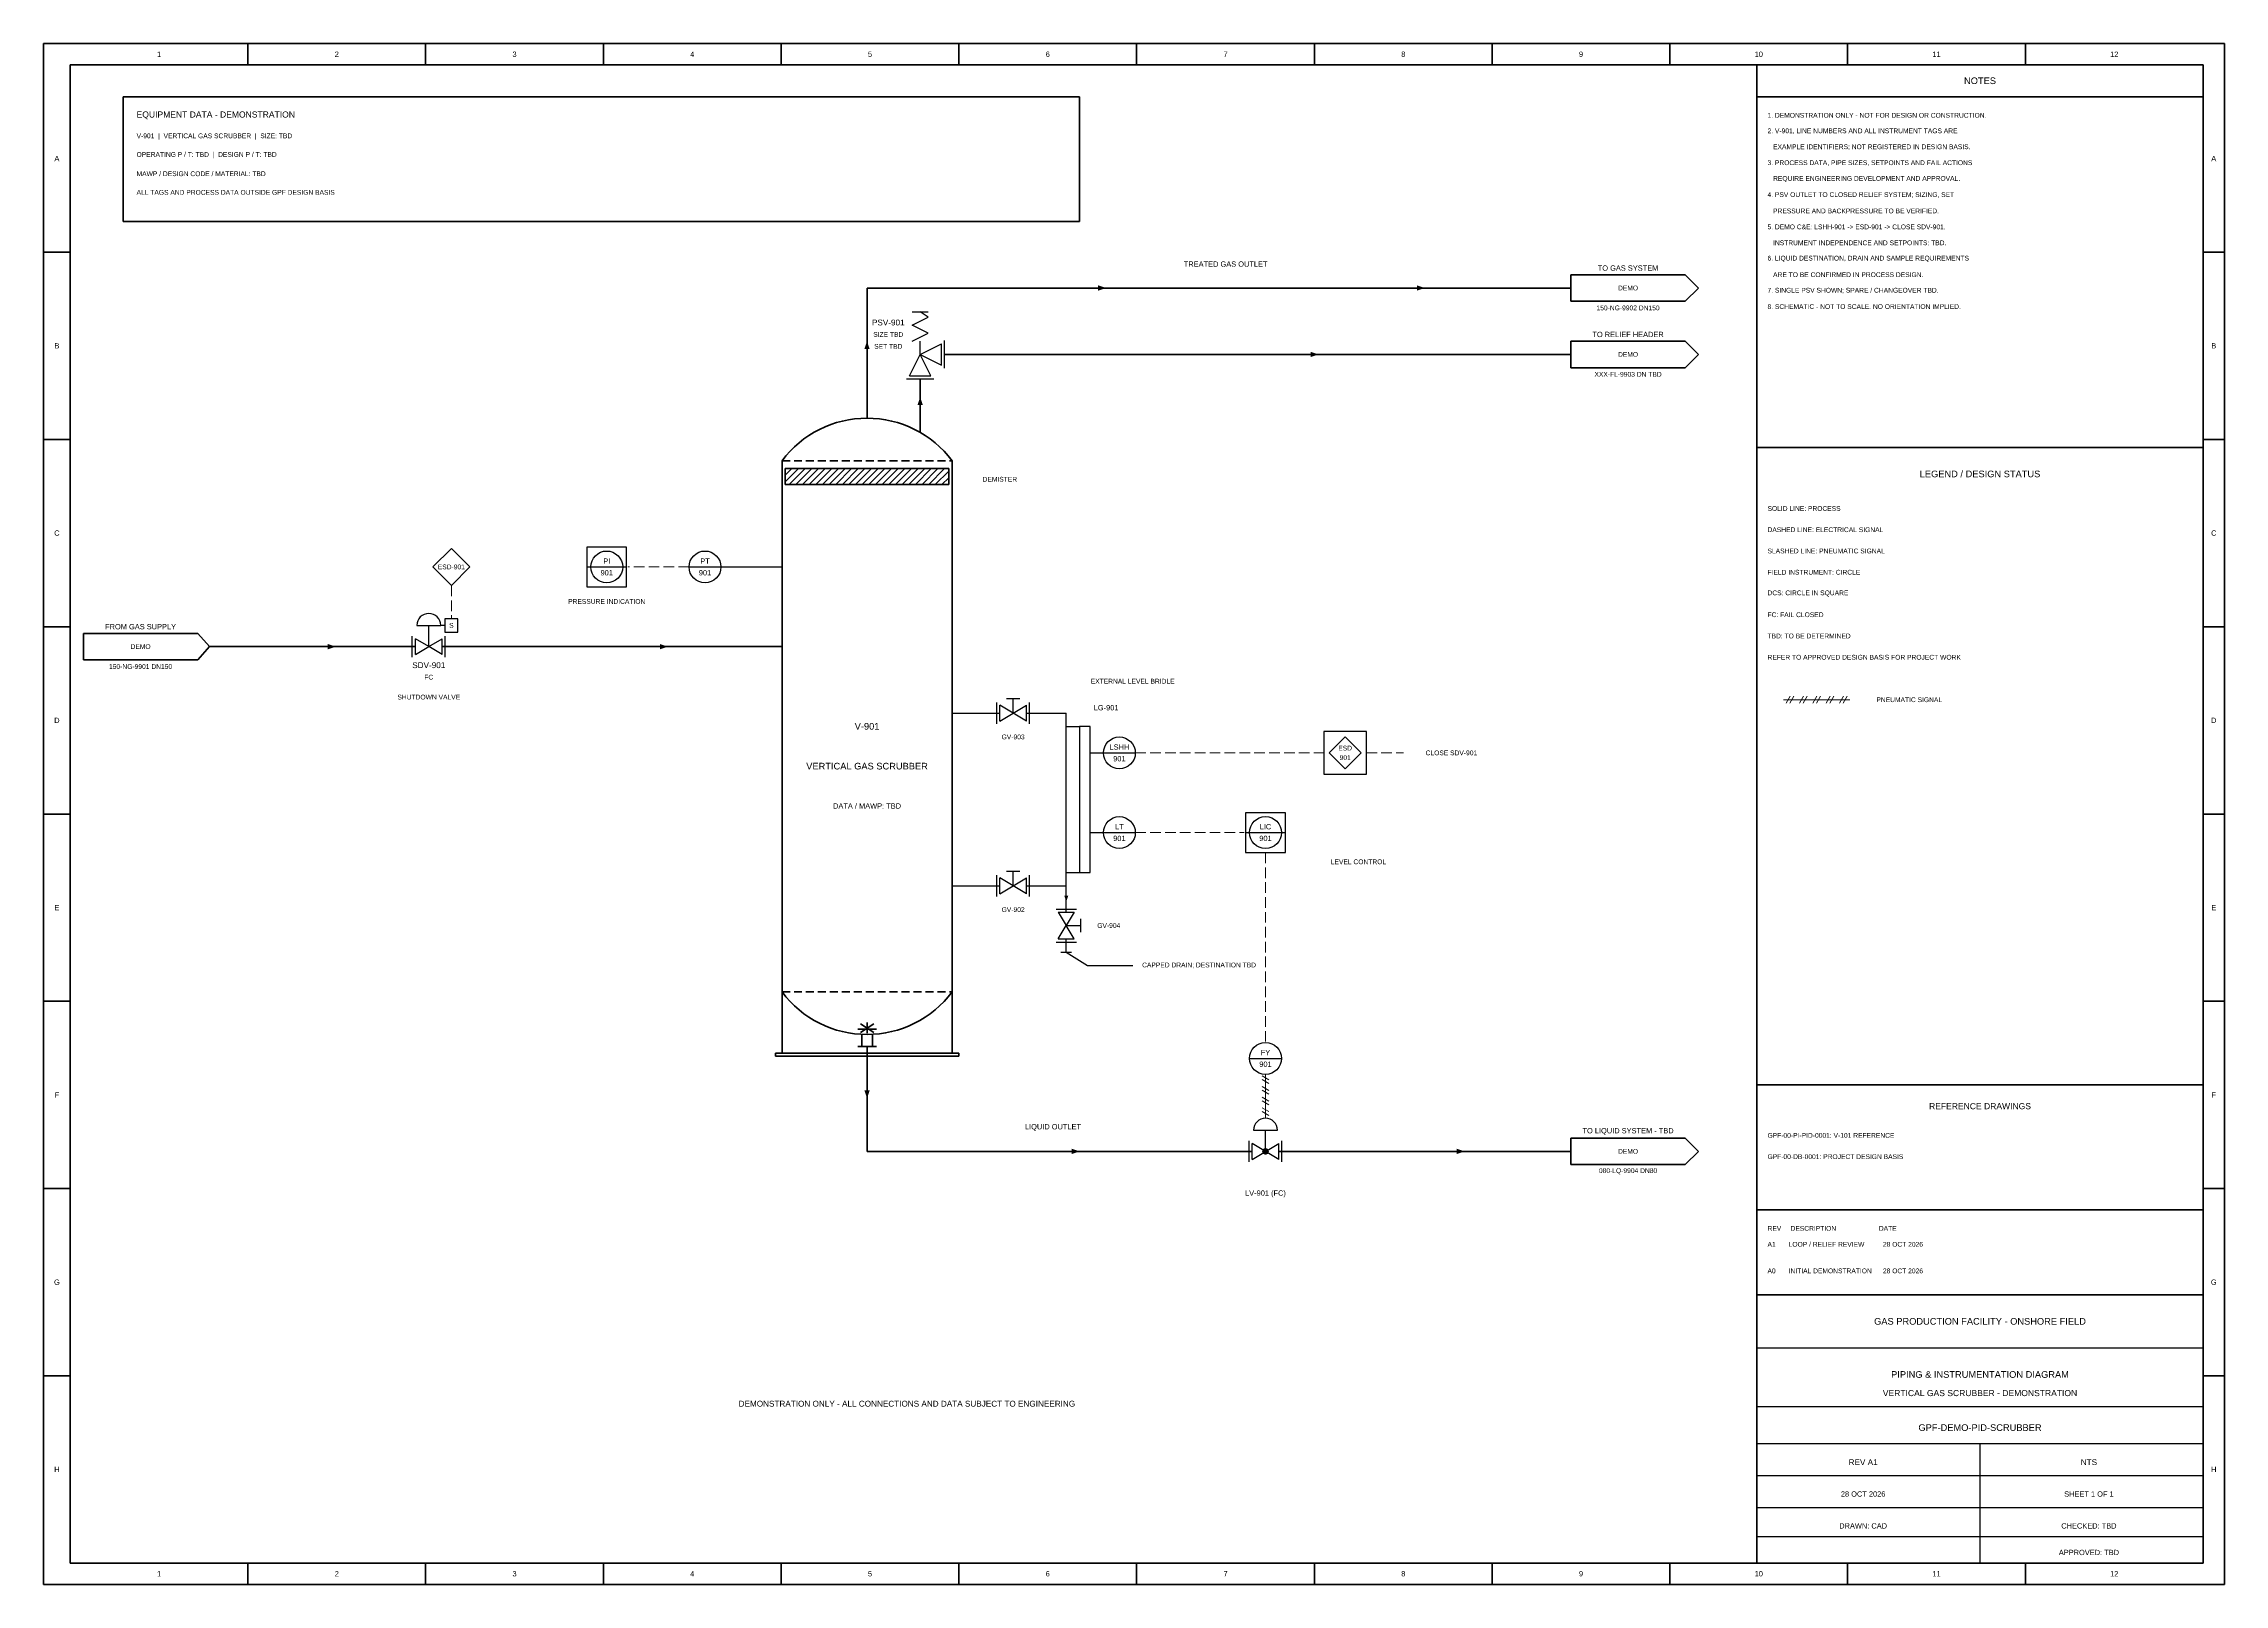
# Model space of a CAD drawing. Header units: millimetres. Extents: x 10 to 831, y 7 to 587.
import ezdxf

# ---------------------------------------------------------------- set-up
doc = ezdxf.new("R2010")
doc.units = ezdxf.units.MM
for name, color, linetype, lineweight in [('REF-EQUIP', 7, 'Continuous', 35), ('REF-FRAME', 7, 'Continuous', 35), ('REF-HATCH', 7, 'Continuous', 13), ('REF-PROC', 7, 'Continuous', 50), ('REF-PROC-MINOR', 7, 'Continuous', 25), ('REF-SIG', 7, 'Continuous', 13), ('REF-SIGP', 7, 'Continuous', 13), ('REF-SYM', 7, 'Continuous', 25), ('REF-TEXT', 7, 'Continuous', 18), ('REF-TITLE', 7, 'Continuous', 25)]:
    doc.layers.add(name, color=color, linetype=linetype, lineweight=lineweight)
doc.styles.add('ARIAL', font='arial.ttf')

msp = doc.modelspace()

# ---------------------------------------------------------------- linework, layer by layer
at = {"layer": 'REF-EQUIP'}
for p, q in [((288, 230), (288, 430)), ((288, 430), (291, 430)), ((289.2, 421), (289.2, 427)), ((289.2, 427), (350.8, 427)), ((292.5, 430), (295.5, 430)), ((297, 430), (300, 430)), ((301.5, 430), (304.5, 430)), ((306, 430), (309, 430)), ((310.5, 430), (313.5, 430)), ((315, 430), (318, 430)), ((319.5, 430), (322.5, 430)), ((324, 430), (327, 430)), ((328.5, 430), (331.5, 430)), ((333, 430), (336, 430)), ((337.5, 430), (340.5, 430)), ((342, 430), (345, 430)), ((346.5, 430), (349.5, 430)), ((350.8, 421), (350.8, 427)), ((351, 430), (352, 430)), ((352, 230), (352, 430)), ((289.2, 421), (350.8, 421)), ((288, 230), (288, 207)), ((288, 230), (291, 230)), ((292.5, 230), (295.5, 230)), ((297, 230), (300, 230)), ((301.5, 230), (304.5, 230)), ((306, 230), (309, 230)), ((310.5, 230), (313.5, 230)), ((315, 230), (318, 230)), ((319.5, 230), (322.5, 230)), ((324, 230), (327, 230)), ((328.5, 230), (331.5, 230)), ((333, 230), (336, 230)), ((337.5, 230), (340.5, 230)), ((342, 230), (345, 230)), ((346.5, 230), (349.5, 230)), ((351, 230), (352, 230)), ((352, 230), (352, 207)), ((316.5, 216), (323.5, 216)), ((317.5, 214.8), (322.5, 218)), ((317.5, 218), (322.5, 214.8)), ((318, 214), (318, 209.5)), ((320, 214.5), (320, 218.5)), ((322, 214), (322, 209.5)), ((285.5, 205.8), (285.5, 207)), ((285.5, 207), (354.5, 207)), ((285.5, 205.8), (354.5, 205.8)), ((316.5, 209.5), (323.5, 209.5)), ((354.5, 205.8), (354.5, 207))]:
    msp.add_line(p, q, dxfattribs=at)
for centre, start, end in [((320, 406), 36.8699, 143.1301), ((320, 254), 216.8699, 323.1301)]:
    msp.add_arc(centre, 40, start, end, dxfattribs=at)
at = {"layer": 'REF-FRAME'}
for p, q in [((10, 587), (10, 7)), ((831, 587), (10, 587)), ((86.92, 579), (86.92, 587)), ((153.83, 579), (153.83, 587)), ((220.75, 579), (220.75, 587)), ((287.67, 579), (287.67, 587)), ((354.58, 579), (354.58, 587)), ((421.5, 579), (421.5, 587)), ((488.42, 579), (488.42, 587)), ((555.33, 579), (555.33, 587)), ((622.25, 579), (622.25, 587)), ((689.17, 579), (689.17, 587)), ((756.08, 579), (756.08, 587)), ((831, 7), (831, 587)), ((20, 579), (20, 15)), ((823, 579), (20, 579)), ((655, 15), (655, 579)), ((823, 15), (823, 579)), ((40, 567), (40, 520)), ((400, 567), (40, 567)), ((400, 520), (400, 567)), ((655, 567), (823, 567)), ((40, 520), (400, 520)), ((10, 508.5), (20, 508.5)), ((823, 508.5), (831, 508.5)), ((10, 438), (20, 438)), ((823, 438), (831, 438)), ((655, 435), (823, 435)), ((10, 367.5), (20, 367.5)), ((823, 367.5), (831, 367.5)), ((10, 297), (20, 297)), ((823, 297), (831, 297)), ((10, 226.5), (20, 226.5)), ((823, 226.5), (831, 226.5)), ((655, 195), (823, 195)), ((10, 156), (20, 156)), ((823, 156), (831, 156)), ((655, 148), (823, 148)), ((655, 116), (823, 116)), ((10, 85.5), (20, 85.5)), ((823, 85.5), (831, 85.5)), ((20, 15), (823, 15)), ((86.92, 7), (86.92, 15)), ((153.83, 7), (153.83, 15)), ((220.75, 7), (220.75, 15)), ((287.67, 7), (287.67, 15)), ((354.58, 7), (354.58, 15)), ((421.5, 7), (421.5, 15)), ((488.42, 7), (488.42, 15)), ((555.33, 7), (555.33, 15)), ((622.25, 7), (622.25, 15)), ((689.17, 7), (689.17, 15)), ((756.08, 7), (756.08, 15)), ((10, 7), (831, 7))]:
    msp.add_line(p, q, dxfattribs=at)
at = {"layer": 'REF-HATCH'}
for p, q in [((289.2, 422), (294.2, 427)), ((289.2, 424.5), (291.7, 427)), ((290.7, 421), (296.7, 427)), ((293.2, 421), (299.2, 427)), ((295.7, 421), (301.7, 427)), ((298.2, 421), (304.2, 427)), ((300.7, 421), (306.7, 427)), ((303.2, 421), (309.2, 427)), ((305.7, 421), (311.7, 427)), ((308.2, 421), (314.2, 427)), ((310.7, 421), (316.7, 427)), ((313.2, 421), (319.2, 427)), ((315.7, 421), (321.7, 427)), ((318.2, 421), (324.2, 427)), ((320.7, 421), (326.7, 427)), ((323.2, 421), (329.2, 427)), ((325.7, 421), (331.7, 427)), ((328.2, 421), (334.2, 427)), ((330.7, 421), (336.7, 427)), ((333.2, 421), (339.2, 427)), ((335.7, 421), (341.7, 427)), ((338.2, 421), (344.2, 427)), ((340.7, 421), (346.7, 427)), ((343.2, 421), (349.2, 427)), ((345.7, 421), (350.8, 426.1)), ((348.2, 421), (350.8, 423.6)), ((350.7, 421), (350.8, 421.1))]:
    msp.add_line(p, q, dxfattribs=at)
at = {"layer": 'REF-PROC'}
for p, q in [((320, 446), (320, 495)), ((320, 495), (585, 495)), ((585, 500), (585, 490)), ((628, 500), (585, 500)), ((633, 495), (628, 500)), ((628, 490), (633, 495)), ((585, 490), (628, 490)), ((349.2, 470), (585, 470)), ((585, 475), (585, 465)), ((628, 475), (585, 475)), ((633, 470), (628, 475)), ((628, 465), (633, 470)), ((340, 440.64), (340, 460.8)), ((585, 465), (628, 465)), ((25, 365), (25, 355)), ((68, 365), (25, 365)), ((72.5, 360), (68, 365)), ((25, 355), (68, 355)), ((68, 355), (72.5, 360)), ((72.5, 360), (150, 360)), ((160, 360), (288, 360)), ((320, 170), (320, 209.5)), ((585, 175), (585, 165)), ((628, 175), (585, 175)), ((633, 170), (628, 175)), ((320, 170), (465, 170)), ((475, 170), (585, 170)), ((585, 165), (628, 165)), ((628, 165), (633, 170))]:
    msp.add_line(p, q, dxfattribs=at)
for points in [[(410, 495), (407, 496), (407, 494)], [(530, 495), (527, 496), (527, 494)], [(320, 475), (319, 472), (321, 472)], [(490, 470), (487, 471), (487, 469)], [(340, 454), (339, 451), (341, 451)], [(120, 360), (117, 361), (117, 359)], [(245, 360), (242, 361), (242, 359)], [(320, 190), (319, 193), (321, 193)], [(400, 170), (397, 171), (397, 169)], [(470, 170), (469.08, 170.92), (468.7, 170)], [(470, 170), (468.7, 170), (469.08, 169.08)], [(470, 170), (470, 171.3), (469.08, 170.92)], [(470, 170), (469.08, 169.08), (470, 168.7)], [(470, 170), (470.92, 170.92), (470, 171.3)], [(470, 170), (471.3, 170), (470.92, 170.92)], [(470, 170), (470, 168.7), (470.92, 169.08)], [(470, 170), (470.92, 169.08), (471.3, 170)], [(545, 170), (542, 171), (542, 169)]]:
    msp.add_solid(points, dxfattribs=at)
at = {"layer": 'REF-PROC-MINOR'}
for p, q in [((265, 390), (288, 390)), ((352, 335), (370, 335)), ((380, 335), (395, 335)), ((395, 270), (395, 335)), ((395, 330), (400, 330)), ((404, 320), (409, 320)), ((404, 290), (409, 290)), ((395, 275), (400, 275)), ((352, 270), (370, 270)), ((380, 270), (395, 270)), ((395, 260), (395, 270)), ((395, 245), (395, 250)), ((393, 245), (397, 245))]:
    msp.add_line(p, q, dxfattribs=at)
msp.add_solid([(395, 264), (394.25, 266.25), (395.75, 266.25)], dxfattribs=at)
at = {"layer": 'REF-SIG'}
for p, q in [((230.6, 390), (230, 390)), ((236.2, 390), (232.2, 390)), ((241.8, 390), (237.8, 390)), ((247.4, 390), (243.4, 390)), ((253, 390), (249, 390)), ((163.5, 383), (163.5, 379)), ((163.5, 377.4), (163.5, 373.4)), ((163.5, 371.8), (163.5, 370.5)), ((421, 320), (425, 320)), ((426.6, 320), (430.6, 320)), ((432.2, 320), (436.2, 320)), ((437.8, 320), (441.8, 320)), ((443.4, 320), (447.4, 320)), ((449, 320), (453, 320)), ((454.6, 320), (458.6, 320)), ((460.2, 320), (464.2, 320)), ((465.8, 320), (469.8, 320)), ((471.4, 320), (475.4, 320)), ((477, 320), (481, 320)), ((482.6, 320), (486.6, 320)), ((488.2, 320), (492, 320)), ((508, 320), (512, 320)), ((513.6, 320), (517.6, 320)), ((519.2, 320), (522, 320)), ((421, 290), (425, 290)), ((426.6, 290), (430.6, 290)), ((432.2, 290), (436.2, 290)), ((437.8, 290), (441.8, 290)), ((443.4, 290), (447.4, 290)), ((449, 290), (453, 290)), ((454.6, 290), (458.6, 290)), ((460.2, 290), (462, 290)), ((470, 282.5), (470, 278.5)), ((470, 276.9), (470, 272.9)), ((470, 271.3), (470, 267.3)), ((470, 265.7), (470, 261.7)), ((470, 260.1), (470, 256.1)), ((470, 254.5), (470, 250.5)), ((470, 248.9), (470, 244.9)), ((470, 243.3), (470, 239.3)), ((470, 237.7), (470, 233.7)), ((470, 232.1), (470, 228.1)), ((470, 226.5), (470, 222.5)), ((470, 220.9), (470, 216.9)), ((470, 215.3), (470, 211.3))]:
    msp.add_line(p, q, dxfattribs=at)
at = {"layer": 'REF-SIGP'}
for p, q in [((665, 340), (690, 340)), ((666.05, 338.7), (667.55, 341.3)), ((667.45, 338.7), (668.95, 341.3)), ((671.05, 338.7), (672.55, 341.3)), ((672.45, 338.7), (673.95, 341.3)), ((676.05, 338.7), (677.55, 341.3)), ((677.45, 338.7), (678.95, 341.3)), ((681.05, 338.7), (682.55, 341.3)), ((682.45, 338.7), (683.95, 341.3)), ((686.05, 338.7), (687.55, 341.3)), ((687.45, 338.7), (688.95, 341.3)), ((468.7, 198.45), (471.3, 196.95)), ((468.7, 197.05), (471.3, 195.55)), ((470, 199), (470, 182.5)), ((468.7, 194.45), (471.3, 192.95)), ((468.7, 193.05), (471.3, 191.55)), ((468.7, 190.45), (471.3, 188.95)), ((468.7, 189.05), (471.3, 187.55)), ((468.7, 186.45), (471.3, 184.95)), ((468.7, 185.05), (471.3, 183.55))]:
    msp.add_line(p, q, dxfattribs=at)
at = {"layer": 'REF-SYM'}
for p, q in [((337, 486), (343, 486)), ((343, 484), (340, 486)), ((337, 481), (343, 484)), ((343, 478), (337, 481)), ((337, 475), (343, 478)), ((336, 462), (340, 470)), ((340, 470), (340, 475)), ((340, 470), (348, 474)), ((340, 470), (348, 466)), ((344, 462), (340, 470)), ((348, 466), (348, 474)), ((349.2, 464.8), (349.2, 475.2)), ((334.8, 460.8), (345.2, 460.8)), ((336, 462), (344, 462)), ((156.5, 390), (163.5, 397)), ((163.5, 397), (170.5, 390)), ((214.5, 397.5), (214.5, 382.5)), ((229.5, 397.5), (214.5, 397.5)), ((229.5, 382.5), (229.5, 397.5)), ((163.5, 383), (156.5, 390)), ((170.5, 390), (163.5, 383)), ((214.5, 390), (229.5, 390)), ((253, 390), (265, 390)), ((214.5, 382.5), (229.5, 382.5)), ((161, 370.5), (161, 365.5)), ((166, 370.5), (161, 370.5)), ((166, 365.5), (166, 370.5)), ((148.8, 356), (148.8, 364)), ((150, 357), (150, 363)), ((155, 360), (150, 363)), ((150.5, 368), (159.5, 368)), ((155, 360), (155, 368)), ((155, 360), (160, 363)), ((161, 368), (159.5, 368)), ((160, 357), (160, 363)), ((161, 365.5), (166, 365.5)), ((161.2, 356), (161.2, 364)), ((150, 357), (155, 360)), ((160, 357), (155, 360)), ((368.8, 331), (368.8, 339)), ((370, 332), (370, 338)), ((375, 335), (370, 338)), ((372.5, 340.5), (377.5, 340.5)), ((375, 335), (375, 340.5)), ((375, 335), (380, 338)), ((380, 332), (380, 338)), ((381.2, 331), (381.2, 339)), ((370, 332), (375, 335)), ((380, 332), (375, 335)), ((400, 330), (400, 275)), ((404, 330), (400, 330)), ((404, 275), (404, 330)), ((492, 328), (492, 312)), ((508, 328), (492, 328)), ((494, 320), (500, 326)), ((500, 326), (506, 320)), ((508, 312), (508, 328)), ((409, 320), (421, 320)), ((492, 312), (508, 312)), ((500, 314), (494, 320)), ((506, 320), (500, 314)), ((462.5, 297.5), (462.5, 282.5)), ((477.5, 297.5), (462.5, 297.5)), ((477.5, 282.5), (477.5, 297.5)), ((409, 290), (421, 290)), ((462.5, 290), (477.5, 290)), ((462.5, 282.5), (477.5, 282.5)), ((368.8, 266), (368.8, 274)), ((370, 267), (370, 273)), ((375, 270), (370, 273)), ((372.5, 275.5), (377.5, 275.5)), ((375, 270), (375, 275.5)), ((375, 270), (380, 273)), ((380, 267), (380, 273)), ((381.2, 266), (381.2, 274)), ((400, 275), (404, 275)), ((370, 267), (375, 270)), ((380, 267), (375, 270)), ((391.2, 261.2), (398.8, 261.2)), ((392, 260), (395, 255)), ((392, 260), (398, 260)), ((392, 250), (395, 255)), ((398, 260), (395, 255)), ((395, 255), (400.5, 255)), ((398, 250), (395, 255)), ((400.5, 252.5), (400.5, 257.5)), ((391.2, 248.8), (398.8, 248.8)), ((392, 250), (398, 250)), ((395, 245), (403, 240)), ((403, 240), (420, 240)), ((464, 205), (476, 205)), ((463.8, 166), (463.8, 174)), ((465, 167), (465, 173)), ((470, 170), (465, 173)), ((465.5, 178), (474.5, 178)), ((470, 170), (470, 178)), ((470, 170), (475, 173)), ((475, 167), (475, 173)), ((476.2, 166), (476.2, 174)), ((465, 167), (470, 170)), ((475, 167), (470, 170))]:
    msp.add_line(p, q, dxfattribs=at)
for centre in [(222, 390), (259, 390), (415, 320), (415, 290), (470, 290), (470, 205)]:
    msp.add_circle(centre, 6, dxfattribs=at)
for centre in [(155, 368), (470, 178)]:
    msp.add_arc(centre, 4.5, 0, 180, dxfattribs=at)
at = {"layer": 'REF-TITLE'}
for p, q in [((655, 96), (823, 96)), ((655, 74), (823, 74)), ((655, 60), (823, 60)), ((739, 15), (739, 60)), ((655, 48), (823, 48)), ((655, 36), (823, 36)), ((655, 25), (823, 25))]:
    msp.add_line(p, q, dxfattribs=at)

# ---------------------------------------------------------------- texts
at = {"layer": 'REF-TEXT', "style": 'ARIAL'}
for s, insert, char_height, attachment_point in [('1', (53.46, 583), 2, 5), ('2', (120.38, 583), 2, 5), ('3', (187.29, 583), 2, 5), ('4', (254.21, 583), 2, 5), ('5', (321.12, 583), 2, 5), ('6', (388.04, 583), 2, 5), ('7', (454.96, 583), 2, 5), ('8', (521.88, 583), 2, 5), ('9', (588.79, 583), 2, 5), ('10', (655.71, 583), 2, 5), ('11', (722.62, 583), 2, 5), ('12', (789.54, 583), 2, 5), ('NOTES', (739, 573), 2.5, 5), ('EQUIPMENT DATA - DEMONSTRATION', (45, 560), 2.3, 4), ('1. DEMONSTRATION ONLY - NOT FOR DESIGN OR CONSTRUCTION.', (659, 560), 1.8, 4), ('V-901  |  VERTICAL GAS SCRUBBER  |  SIZE: TBD', (45, 552), 1.8, 4), ('2. V-901, LINE NUMBERS AND ALL INSTRUMENT TAGS ARE', (659, 554), 1.8, 4), ('A', (15, 543.75), 2, 5), ('OPERATING P / T: TBD  |  DESIGN P / T: TBD', (45, 545), 1.8, 4), ('3. PROCESS DATA, PIPE SIZES, SETPOINTS AND FAIL ACTIONS', (659, 542), 1.8, 4), ('   EXAMPLE IDENTIFIERS; NOT REGISTERED IN DESIGN BASIS.', (659, 548), 1.8, 4), ('A', (827, 543.75), 2, 5), ('MAWP / DESIGN CODE / MATERIAL: TBD', (45, 538), 1.8, 4), ('   REQUIRE ENGINEERING DEVELOPMENT AND APPROVAL.', (659, 536), 1.8, 4), ('ALL TAGS AND PROCESS DATA OUTSIDE GPF DESIGN BASIS', (45, 531), 1.8, 4), ('4. PSV OUTLET TO CLOSED RELIEF SYSTEM; SIZING, SET', (659, 530), 1.8, 4), ('5. DEMO C&E: LSHH-901 -> ESD-901 -> CLOSE SDV-901.', (659, 518), 1.8, 4), ('   PRESSURE AND BACKPRESSURE TO BE VERIFIED.', (659, 524), 1.8, 4), ('   INSTRUMENT INDEPENDENCE AND SETPOINTS: TBD.', (659, 512), 1.8, 4), ('TREATED GAS OUTLET', (455, 504), 2, 5), ('TO GAS SYSTEM', (606.5, 502.5), 2, 5), ('6. LIQUID DESTINATION, DRAIN AND SAMPLE REQUIREMENTS', (659, 506), 1.8, 4), ('   ARE TO BE CONFIRMED IN PROCESS DESIGN.', (659, 500), 1.8, 4), ('DEMO', (606.5, 495), 1.8, 5), ('7. SINGLE PSV SHOWN; SPARE / CHANGEOVER TBD.', (659, 494), 1.8, 4), ('150-NG-9902 DN150', (606.5, 487.5), 1.8, 5), ('8. SCHEMATIC - NOT TO SCALE. NO ORIENTATION IMPLIED.', (659, 488), 1.8, 4), ('PSV-901', (328, 482), 2.2, 5), ('SIZE TBD', (328, 477.5), 1.8, 5), ('TO RELIEF HEADER', (606.5, 477.5), 2, 5), ('B', (15, 473.25), 2, 5), ('SET TBD', (328, 473), 1.8, 5), ('DEMO', (606.5, 470), 1.8, 5), ('B', (827, 473.25), 2, 5), ('XXX-FL-9903 DN TBD', (606.5, 462.5), 1.8, 5), ('DEMISTER', (370, 423), 1.8, 5), ('LEGEND / DESIGN STATUS', (739, 425), 2.5, 5), ('SOLID LINE: PROCESS', (659, 412), 1.8, 4), ('C', (15, 402.75), 2, 5), ('DASHED LINE: ELECTRICAL SIGNAL', (659, 404), 1.8, 4), ('C', (827, 402.75), 2, 5), ('SLASHED LINE: PNEUMATIC SIGNAL', (659, 396), 1.8, 4), ('ESD-901', (163.5, 390), 1.8, 5), ('901', (222, 387.8), 2, 5), ('PI', (222, 392.2), 2, 5), ('901', (259, 387.8), 2, 5), ('PT', (259, 392.2), 2, 5), ('FIELD INSTRUMENT: CIRCLE', (659, 388), 1.8, 4), ('PRESSURE INDICATION', (222, 377), 1.8, 5), ('DCS: CIRCLE IN SQUARE', (659, 380), 1.8, 4), ('FC: FAIL CLOSED', (659, 372), 1.8, 4), ('FROM GAS SUPPLY', (46.5, 367.5), 2, 5), ('S', (163.5, 368), 1.8, 5), ('TBD: TO BE DETERMINED', (659, 364), 1.8, 4), ('150-NG-9901 DN150', (46.5, 352.5), 1.8, 5), ('DEMO', (46.5, 360), 1.8, 5), ('SDV-901', (155, 353), 2.2, 5), ('REFER TO APPROVED DESIGN BASIS FOR PROJECT WORK', (659, 356), 1.8, 4), ('FC', (155, 348.5), 1.8, 5), ('EXTERNAL LEVEL BRIDLE', (420, 347), 1.8, 5), ('SHUTDOWN VALVE', (155, 341), 1.8, 5), ('LG-901', (410, 337), 2, 5), ('PNEUMATIC SIGNAL', (700, 340), 1.8, 4), ('D', (15, 332.25), 2, 5), ('V-901', (320, 330), 2.5, 5), ('D', (827, 332.25), 2, 5), ('GV-903', (375, 326), 1.8, 5), ('LSHH', (415, 322.2), 2, 5), ('ESD', (500, 321.8), 1.8, 5), ('CLOSE SDV-901', (540, 320), 1.8, 5), ('VERTICAL GAS SCRUBBER', (320, 315), 2.5, 5), ('901', (415, 317.8), 2, 5), ('901', (500, 318.2), 1.8, 5), ('DATA / MAWP: TBD', (320, 300), 2, 5), ('901', (415, 287.8), 2, 5), ('LT', (415, 292.2), 2, 5), ('901', (470, 287.8), 2, 5), ('LIC', (470, 292.2), 2, 5), ('LEVEL CONTROL', (505, 279), 1.8, 5), ('E', (15, 261.75), 2, 5), ('E', (827, 261.75), 2, 5), ('GV-902', (375, 261), 1.8, 5), ('GV-904', (411, 255), 1.8, 5), ('CAPPED DRAIN; DESTINATION TBD', (445, 240), 1.8, 5), ('FY', (470, 207.2), 2, 5), ('901', (470, 202.8), 2, 5), ('F', (15, 191.25), 2, 5), ('F', (827, 191.25), 2, 5), ('REFERENCE DRAWINGS', (739, 187), 2.3, 5), ('LIQUID OUTLET', (390, 179), 2, 5), ('TO LIQUID SYSTEM - TBD', (606.5, 177.5), 2, 5), ('GPF-00-PI-PID-0001: V-101 REFERENCE', (659, 176), 1.8, 4), ('DEMO', (606.5, 170), 1.8, 5), ('GPF-00-DB-0001: PROJECT DESIGN BASIS', (659, 168), 1.8, 4), ('080-LQ-9904 DN80', (606.5, 162.5), 1.8, 5), ('LV-901 (FC)', (470, 154), 2, 5), ('REV     DESCRIPTION                       DATE', (659, 141), 1.8, 4), ('A1       LOOP / RELIEF REVIEW          28 OCT 2026', (659, 135), 1.8, 4), ('A0       INITIAL DEMONSTRATION      28 OCT 2026', (659, 125), 1.8, 4), ('G', (15, 120.75), 2, 5), ('G', (827, 120.75), 2, 5), ('GAS PRODUCTION FACILITY - ONSHORE FIELD', (739, 106), 2.5, 5), ('PIPING & INSTRUMENTATION DIAGRAM', (739, 86), 2.5, 5), ('DEMONSTRATION ONLY - ALL CONNECTIONS AND DATA SUBJECT TO ENGINEERING', (335, 75), 2.2, 5), ('VERTICAL GAS SCRUBBER - DEMONSTRATION', (739, 79), 2.3, 5), ('GPF-DEMO-PID-SCRUBBER', (739, 66), 2.5, 5), ('H', (15, 50.25), 2, 5), ('REV A1', (695, 53), 2.2, 5), ('NTS', (780, 53), 2.2, 5), ('H', (827, 50.25), 2, 5), ('28 OCT 2026', (695, 41), 2, 5), ('SHEET 1 OF 1', (780, 41), 2, 5), ('DRAWN: CAD', (695, 29), 2, 5), ('CHECKED: TBD', (780, 29), 2, 5), ('APPROVED: TBD', (780, 19), 2, 5), ('1', (53.46, 11), 2, 5), ('2', (120.38, 11), 2, 5), ('3', (187.29, 11), 2, 5), ('4', (254.21, 11), 2, 5), ('5', (321.12, 11), 2, 5), ('6', (388.04, 11), 2, 5), ('7', (454.96, 11), 2, 5), ('8', (521.88, 11), 2, 5), ('9', (588.79, 11), 2, 5), ('10', (655.71, 11), 2, 5), ('11', (722.62, 11), 2, 5), ('12', (789.54, 11), 2, 5)]:
    msp.add_mtext(s, dxfattribs=dict(at, insert=insert, char_height=char_height, attachment_point=attachment_point))

doc.saveas('drawing.dxf')
